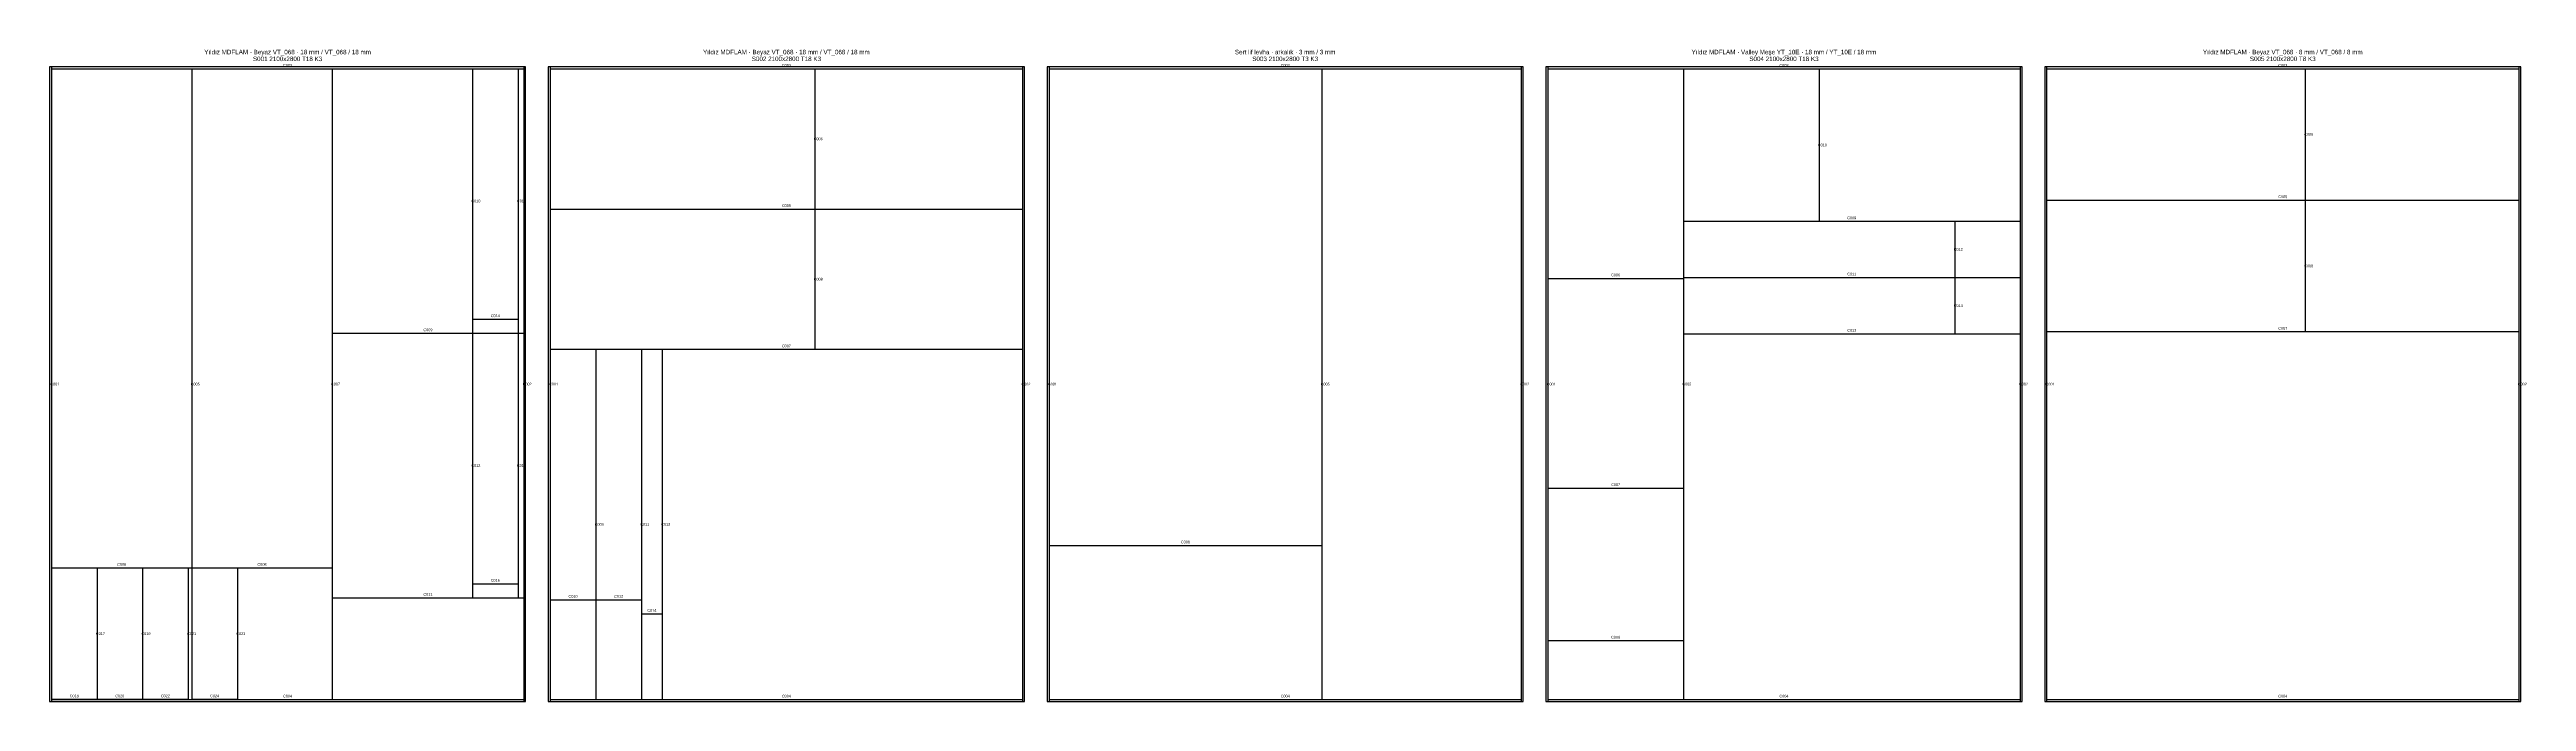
# Model space of a CAD drawing. Header units: millimetres. Extents: x 0 to 10925, y 0 to 2876.
import ezdxf
from ezdxf.enums import TextEntityAlignment as Align

# ---------------------------------------------------------------- set-up
doc = ezdxf.new("R2010")
doc.units = ezdxf.units.MM
for name, color, linetype in [('S001_C001_TRIM', 1, 'CONTINUOUS'), ('S001_C002_TRIM', 1, 'CONTINUOUS'), ('S001_C003_TRIM', 1, 'CONTINUOUS'), ('S001_C004_TRIM', 1, 'CONTINUOUS'), ('S001_C005_CUT', 1, 'CONTINUOUS'), ('S001_C006_CUT', 1, 'CONTINUOUS'), ('S001_C007_CUT', 1, 'CONTINUOUS'), ('S001_C008_CUT', 1, 'CONTINUOUS'), ('S001_C009_CUT', 1, 'CONTINUOUS'), ('S001_C010_CUT', 1, 'CONTINUOUS'), ('S001_C011_CUT', 1, 'CONTINUOUS'), ('S001_C012_CUT', 1, 'CONTINUOUS'), ('S001_C013_CUT', 1, 'CONTINUOUS'), ('S001_C014_CUT', 1, 'CONTINUOUS'), ('S001_C015_CUT', 1, 'CONTINUOUS'), ('S001_C016_CUT', 1, 'CONTINUOUS'), ('S001_C017_CUT', 1, 'CONTINUOUS'), ('S001_C018_CUT', 1, 'CONTINUOUS'), ('S001_C019_CUT', 1, 'CONTINUOUS'), ('S001_C020_CUT', 1, 'CONTINUOUS'), ('S001_C021_CUT', 1, 'CONTINUOUS'), ('S001_C022_CUT', 1, 'CONTINUOUS'), ('S001_C023_CUT', 1, 'CONTINUOUS'), ('S001_C024_CUT', 1, 'CONTINUOUS'), ('S001_LABELS', 2, 'CONTINUOUS'), ('S001_STOCK', 8, 'CONTINUOUS'), ('S002_C001_TRIM', 1, 'CONTINUOUS'), ('S002_C002_TRIM', 1, 'CONTINUOUS'), ('S002_C003_TRIM', 1, 'CONTINUOUS'), ('S002_C004_TRIM', 1, 'CONTINUOUS'), ('S002_C005_CUT', 1, 'CONTINUOUS'), ('S002_C006_CUT', 1, 'CONTINUOUS'), ('S002_C007_CUT', 1, 'CONTINUOUS'), ('S002_C008_CUT', 1, 'CONTINUOUS'), ('S002_C009_CUT', 1, 'CONTINUOUS'), ('S002_C010_CUT', 1, 'CONTINUOUS'), ('S002_C011_CUT', 1, 'CONTINUOUS'), ('S002_C012_CUT', 1, 'CONTINUOUS'), ('S002_C013_CUT', 1, 'CONTINUOUS'), ('S002_C014_CUT', 1, 'CONTINUOUS'), ('S002_LABELS', 2, 'CONTINUOUS'), ('S002_STOCK', 8, 'CONTINUOUS'), ('S003_C001_TRIM', 1, 'CONTINUOUS'), ('S003_C002_TRIM', 1, 'CONTINUOUS'), ('S003_C003_TRIM', 1, 'CONTINUOUS'), ('S003_C004_TRIM', 1, 'CONTINUOUS'), ('S003_C005_CUT', 1, 'CONTINUOUS'), ('S003_C006_CUT', 1, 'CONTINUOUS'), ('S003_LABELS', 2, 'CONTINUOUS'), ('S003_STOCK', 8, 'CONTINUOUS'), ('S004_C001_TRIM', 1, 'CONTINUOUS'), ('S004_C002_TRIM', 1, 'CONTINUOUS'), ('S004_C003_TRIM', 1, 'CONTINUOUS'), ('S004_C004_TRIM', 1, 'CONTINUOUS'), ('S004_C005_CUT', 1, 'CONTINUOUS'), ('S004_C006_CUT', 1, 'CONTINUOUS'), ('S004_C007_CUT', 1, 'CONTINUOUS'), ('S004_C008_CUT', 1, 'CONTINUOUS'), ('S004_C009_CUT', 1, 'CONTINUOUS'), ('S004_C010_CUT', 1, 'CONTINUOUS'), ('S004_C011_CUT', 1, 'CONTINUOUS'), ('S004_C012_CUT', 1, 'CONTINUOUS'), ('S004_C013_CUT', 1, 'CONTINUOUS'), ('S004_C014_CUT', 1, 'CONTINUOUS'), ('S004_LABELS', 2, 'CONTINUOUS'), ('S004_STOCK', 8, 'CONTINUOUS'), ('S005_C001_TRIM', 1, 'CONTINUOUS'), ('S005_C002_TRIM', 1, 'CONTINUOUS'), ('S005_C003_TRIM', 1, 'CONTINUOUS'), ('S005_C004_TRIM', 1, 'CONTINUOUS'), ('S005_C005_CUT', 1, 'CONTINUOUS'), ('S005_C006_CUT', 1, 'CONTINUOUS'), ('S005_C007_CUT', 1, 'CONTINUOUS'), ('S005_C008_CUT', 1, 'CONTINUOUS'), ('S005_LABELS', 2, 'CONTINUOUS'), ('S005_STOCK', 8, 'CONTINUOUS')]:
    doc.layers.add(name, color=color, linetype=linetype)

msp = doc.modelspace()

# ---------------------------------------------------------------- linework, layer by layer
at = {"layer": 'S001_C001_TRIM'}
msp.add_line((8.5, 2800), (8.5, 0), dxfattribs=at)
at = {"layer": 'S001_C002_TRIM'}
msp.add_line((2091.5, 2800), (2091.5, 0), dxfattribs=at)
at = {"layer": 'S001_C003_TRIM'}
msp.add_line((10, 2791.5), (2090, 2791.5), dxfattribs=at)
at = {"layer": 'S001_C004_TRIM'}
msp.add_line((10, 8.5), (2090, 8.5), dxfattribs=at)
at = {"layer": 'S001_C005_CUT'}
msp.add_line((627.5, 2790), (627.5, 10), dxfattribs=at)
at = {"layer": 'S001_C006_CUT'}
msp.add_line((10, 589.5), (626, 589.5), dxfattribs=at)
at = {"layer": 'S001_C007_CUT'}
msp.add_line((1246.5, 2790), (1246.5, 10), dxfattribs=at)
at = {"layer": 'S001_C008_CUT'}
msp.add_line((629, 589.5), (1245, 589.5), dxfattribs=at)
at = {"layer": 'S001_C009_CUT'}
msp.add_line((1248, 1624.5), (2090, 1624.5), dxfattribs=at)
at = {"layer": 'S001_C010_CUT'}
msp.add_line((1865.5, 2790), (1865.5, 1626), dxfattribs=at)
at = {"layer": 'S001_C011_CUT'}
msp.add_line((1248, 457.5), (2090, 457.5), dxfattribs=at)
at = {"layer": 'S001_C012_CUT'}
msp.add_line((1865.5, 1623), (1865.5, 459), dxfattribs=at)
at = {"layer": 'S001_C013_CUT'}
msp.add_line((2066.5, 2790), (2066.5, 1626), dxfattribs=at)
at = {"layer": 'S001_C014_CUT'}
msp.add_line((1867, 1686.5), (2065, 1686.5), dxfattribs=at)
at = {"layer": 'S001_C015_CUT'}
msp.add_line((2066.5, 1623), (2066.5, 459), dxfattribs=at)
at = {"layer": 'S001_C016_CUT'}
msp.add_line((1867, 519.5), (2065, 519.5), dxfattribs=at)
at = {"layer": 'S001_C017_CUT'}
msp.add_line((209.5, 588), (209.5, 10), dxfattribs=at)
at = {"layer": 'S001_C018_CUT'}
msp.add_line((10, 9.5), (208, 9.5), dxfattribs=at)
at = {"layer": 'S001_C019_CUT'}
msp.add_line((410.5, 588), (410.5, 10), dxfattribs=at)
at = {"layer": 'S001_C020_CUT'}
msp.add_line((211, 9.5), (409, 9.5), dxfattribs=at)
at = {"layer": 'S001_C021_CUT'}
msp.add_line((611.5, 588), (611.5, 10), dxfattribs=at)
at = {"layer": 'S001_C022_CUT'}
msp.add_line((412, 9.5), (610, 9.5), dxfattribs=at)
at = {"layer": 'S001_C023_CUT'}
msp.add_line((828.5, 588), (828.5, 10), dxfattribs=at)
at = {"layer": 'S001_C024_CUT'}
msp.add_line((629, 9.5), (827, 9.5), dxfattribs=at)
at = {"layer": 'S001_STOCK'}
msp.add_lwpolyline([(0, 0), (2100, 0), (2100, 2800), (0, 2800)], close=True, dxfattribs=at)
at = {"layer": 'S002_C001_TRIM'}
msp.add_line((2208.5, 2800), (2208.5, 0), dxfattribs=at)
at = {"layer": 'S002_C002_TRIM'}
msp.add_line((4291.5, 2800), (4291.5, 0), dxfattribs=at)
at = {"layer": 'S002_C003_TRIM'}
msp.add_line((2210, 2791.5), (4290, 2791.5), dxfattribs=at)
at = {"layer": 'S002_C004_TRIM'}
msp.add_line((2210, 8.5), (4290, 8.5), dxfattribs=at)
at = {"layer": 'S002_C005_CUT'}
msp.add_line((2210, 2172.5), (4290, 2172.5), dxfattribs=at)
at = {"layer": 'S002_C006_CUT'}
msp.add_line((3375.5, 2790), (3375.5, 2174), dxfattribs=at)
at = {"layer": 'S002_C007_CUT'}
msp.add_line((2210, 1553.5), (4290, 1553.5), dxfattribs=at)
at = {"layer": 'S002_C008_CUT'}
msp.add_line((3375.5, 2171), (3375.5, 1555), dxfattribs=at)
at = {"layer": 'S002_C009_CUT'}
msp.add_line((2409.5, 1552), (2409.5, 10), dxfattribs=at)
at = {"layer": 'S002_C010_CUT'}
msp.add_line((2210, 448.5), (2408, 448.5), dxfattribs=at)
at = {"layer": 'S002_C011_CUT'}
msp.add_line((2610.5, 1552), (2610.5, 10), dxfattribs=at)
at = {"layer": 'S002_C012_CUT'}
msp.add_line((2411, 448.5), (2609, 448.5), dxfattribs=at)
at = {"layer": 'S002_C013_CUT'}
msp.add_line((2702.5, 1552), (2702.5, 10), dxfattribs=at)
at = {"layer": 'S002_C014_CUT'}
msp.add_line((2612, 386.5), (2701, 386.5), dxfattribs=at)
at = {"layer": 'S002_STOCK'}
msp.add_lwpolyline([(2200, 0), (4300, 0), (4300, 2800), (2200, 2800)], close=True, dxfattribs=at)
at = {"layer": 'S003_C001_TRIM'}
msp.add_line((4408.5, 2800), (4408.5, 0), dxfattribs=at)
at = {"layer": 'S003_C002_TRIM'}
msp.add_line((6491.5, 2800), (6491.5, 0), dxfattribs=at)
at = {"layer": 'S003_C003_TRIM'}
msp.add_line((4410, 2791.5), (6490, 2791.5), dxfattribs=at)
at = {"layer": 'S003_C004_TRIM'}
msp.add_line((4410, 8.5), (6490, 8.5), dxfattribs=at)
at = {"layer": 'S003_C005_CUT'}
msp.add_line((5611.5, 2790), (5611.5, 10), dxfattribs=at)
at = {"layer": 'S003_C006_CUT'}
msp.add_line((4410, 688.5), (5610, 688.5), dxfattribs=at)
at = {"layer": 'S003_STOCK'}
msp.add_lwpolyline([(4400, 0), (6500, 0), (6500, 2800), (4400, 2800)], close=True, dxfattribs=at)
at = {"layer": 'S004_C001_TRIM'}
msp.add_line((6608.5, 2800), (6608.5, 0), dxfattribs=at)
at = {"layer": 'S004_C002_TRIM'}
msp.add_line((8691.5, 2800), (8691.5, 0), dxfattribs=at)
at = {"layer": 'S004_C003_TRIM'}
msp.add_line((6610, 2791.5), (8690, 2791.5), dxfattribs=at)
at = {"layer": 'S004_C004_TRIM'}
msp.add_line((6610, 8.5), (8690, 8.5), dxfattribs=at)
at = {"layer": 'S004_C005_CUT'}
msp.add_line((7206.5, 2790), (7206.5, 10), dxfattribs=at)
at = {"layer": 'S004_C006_CUT'}
msp.add_line((6610, 1866.5), (7205, 1866.5), dxfattribs=at)
at = {"layer": 'S004_C007_CUT'}
msp.add_line((6610, 941.5), (7205, 941.5), dxfattribs=at)
at = {"layer": 'S004_C008_CUT'}
msp.add_line((6610, 268.5), (7205, 268.5), dxfattribs=at)
at = {"layer": 'S004_C009_CUT'}
msp.add_line((7208, 2118.5), (8690, 2118.5), dxfattribs=at)
at = {"layer": 'S004_C010_CUT'}
msp.add_line((7804.5, 2790), (7804.5, 2120), dxfattribs=at)
at = {"layer": 'S004_C011_CUT'}
msp.add_line((7208, 1870.5), (8690, 1870.5), dxfattribs=at)
at = {"layer": 'S004_C012_CUT'}
msp.add_line((8403.5, 2117), (8403.5, 1872), dxfattribs=at)
at = {"layer": 'S004_C013_CUT'}
msp.add_line((7208, 1622.5), (8690, 1622.5), dxfattribs=at)
at = {"layer": 'S004_C014_CUT'}
msp.add_line((8403.5, 1869), (8403.5, 1624), dxfattribs=at)
at = {"layer": 'S004_STOCK'}
msp.add_lwpolyline([(6600, 0), (8700, 0), (8700, 2800), (6600, 2800)], close=True, dxfattribs=at)
at = {"layer": 'S005_C001_TRIM'}
msp.add_line((8808.5, 2800), (8808.5, 0), dxfattribs=at)
at = {"layer": 'S005_C002_TRIM'}
msp.add_line((10891.5, 2800), (10891.5, 0), dxfattribs=at)
at = {"layer": 'S005_C003_TRIM'}
msp.add_line((8810, 2791.5), (10890, 2791.5), dxfattribs=at)
at = {"layer": 'S005_C004_TRIM'}
msp.add_line((8810, 8.5), (10890, 8.5), dxfattribs=at)
at = {"layer": 'S005_C005_CUT'}
msp.add_line((8810, 2211.5), (10890, 2211.5), dxfattribs=at)
at = {"layer": 'S005_C006_CUT'}
msp.add_line((9949.5, 2790), (9949.5, 2213), dxfattribs=at)
at = {"layer": 'S005_C007_CUT'}
msp.add_line((8810, 1631.5), (10890, 1631.5), dxfattribs=at)
at = {"layer": 'S005_C008_CUT'}
msp.add_line((9949.5, 2210), (9949.5, 1633), dxfattribs=at)
at = {"layer": 'S005_STOCK'}
msp.add_lwpolyline([(8800, 0), (10900, 0), (10900, 2800), (8800, 2800)], close=True, dxfattribs=at)

# ---------------------------------------------------------------- texts
at = {"layer": 'S001_LABELS'}
for s, height, p in [('Yıldız MDFLAM · Beyaz VT_068 · 18 mm / VT_068 / 18 mm', 20, (1050, 2865)), ('S001 2100x2800 T18 K3', 20, (1050, 2835)), ('C003', 12, (1050, 2806.5)), ('C010', 12, (1880.5, 2208)), ('C013', 12, (2081.5, 2208)), ('C009', 12, (1669, 1639.5)), ('C014', 12, (1966, 1701.5)), ('C001', 12, (23.5, 1400)), ('C005', 12, (642.5, 1400)), ('C007', 12, (1261.5, 1400)), ('C002', 12, (2106.5, 1400)), ('C012', 12, (1880.5, 1041)), ('C015', 12, (2081.5, 1041)), ('C006', 12, (318, 604.5)), ('C008', 12, (937, 604.5)), ('C011', 12, (1669, 472.5)), ('C016', 12, (1966, 534.5)), ('C017', 12, (224.5, 299)), ('C019', 12, (425.5, 299)), ('C021', 12, (626.5, 299)), ('C023', 12, (843.5, 299)), ('C018', 12, (109, 24.5)), ('C020', 12, (310, 24.5)), ('C022', 12, (511, 24.5)), ('C024', 12, (728, 24.5)), ('C004', 12, (1050, 23.5))]:
    msp.add_text(s, height=height, dxfattribs=at).set_placement(p, align=Align.MIDDLE_CENTER)
at = {"layer": 'S002_LABELS'}
for s, height, p in [('Yıldız MDFLAM · Beyaz VT_068 · 18 mm / VT_068 / 18 mm', 20, (3250, 2865)), ('S002 2100x2800 T18 K3', 20, (3250, 2835)), ('C003', 12, (3250, 2806.5)), ('C006', 12, (3390.5, 2482)), ('C005', 12, (3250, 2187.5)), ('C008', 12, (3390.5, 1863)), ('C007', 12, (3250, 1568.5)), ('C001', 12, (2223.5, 1400)), ('C002', 12, (4306.5, 1400)), ('C009', 12, (2424.5, 781)), ('C011', 12, (2625.5, 781)), ('C013', 12, (2717.5, 781)), ('C010', 12, (2309, 463.5)), ('C012', 12, (2510, 463.5)), ('C014', 12, (2656.5, 401.5)), ('C004', 12, (3250, 23.5))]:
    msp.add_text(s, height=height, dxfattribs=at).set_placement(p, align=Align.MIDDLE_CENTER)
at = {"layer": 'S003_LABELS'}
for s, height, p in [('Sert lif levha · arkalık · 3 mm / 3 mm', 20, (5450, 2865)), ('S003 2100x2800 T3 K3', 20, (5450, 2835)), ('C003', 12, (5450, 2806.5)), ('C001', 12, (4423.5, 1400)), ('C005', 12, (5626.5, 1400)), ('C002', 12, (6506.5, 1400)), ('C006', 12, (5010, 703.5)), ('C004', 12, (5450, 23.5))]:
    msp.add_text(s, height=height, dxfattribs=at).set_placement(p, align=Align.MIDDLE_CENTER)
at = {"layer": 'S004_LABELS'}
for s, height, p in [('Yıldız MDFLAM · Valley Meşe YT_10E · 18 mm / YT_10E / 18 mm', 20, (7650, 2865)), ('S004 2100x2800 T18 K3', 20, (7650, 2835)), ('C003', 12, (7650, 2806.5)), ('C010', 12, (7819.5, 2455)), ('C009', 12, (7949, 2133.5)), ('C012', 12, (8418.5, 1994.5)), ('C006', 12, (6907.5, 1881.5)), ('C011', 12, (7949, 1885.5)), ('C014', 12, (8418.5, 1746.5)), ('C013', 12, (7949, 1637.5)), ('C001', 12, (6623.5, 1400)), ('C005', 12, (7221.5, 1400)), ('C002', 12, (8706.5, 1400)), ('C007', 12, (6907.5, 956.5)), ('C008', 12, (6907.5, 283.5)), ('C004', 12, (7650, 23.5))]:
    msp.add_text(s, height=height, dxfattribs=at).set_placement(p, align=Align.MIDDLE_CENTER)
at = {"layer": 'S005_LABELS'}
for s, height, p in [('Yıldız MDFLAM · Beyaz VT_068 · 8 mm / VT_068 / 8 mm', 20, (9850, 2865)), ('S005 2100x2800 T8 K3', 20, (9850, 2835)), ('C003', 12, (9850, 2806.5)), ('C006', 12, (9964.5, 2501.5)), ('C005', 12, (9850, 2226.5)), ('C008', 12, (9964.5, 1921.5)), ('C007', 12, (9850, 1646.5)), ('C001', 12, (8823.5, 1400)), ('C002', 12, (10906.5, 1400)), ('C004', 12, (9850, 23.5))]:
    msp.add_text(s, height=height, dxfattribs=at).set_placement(p, align=Align.MIDDLE_CENTER)

doc.saveas('drawing.dxf')
